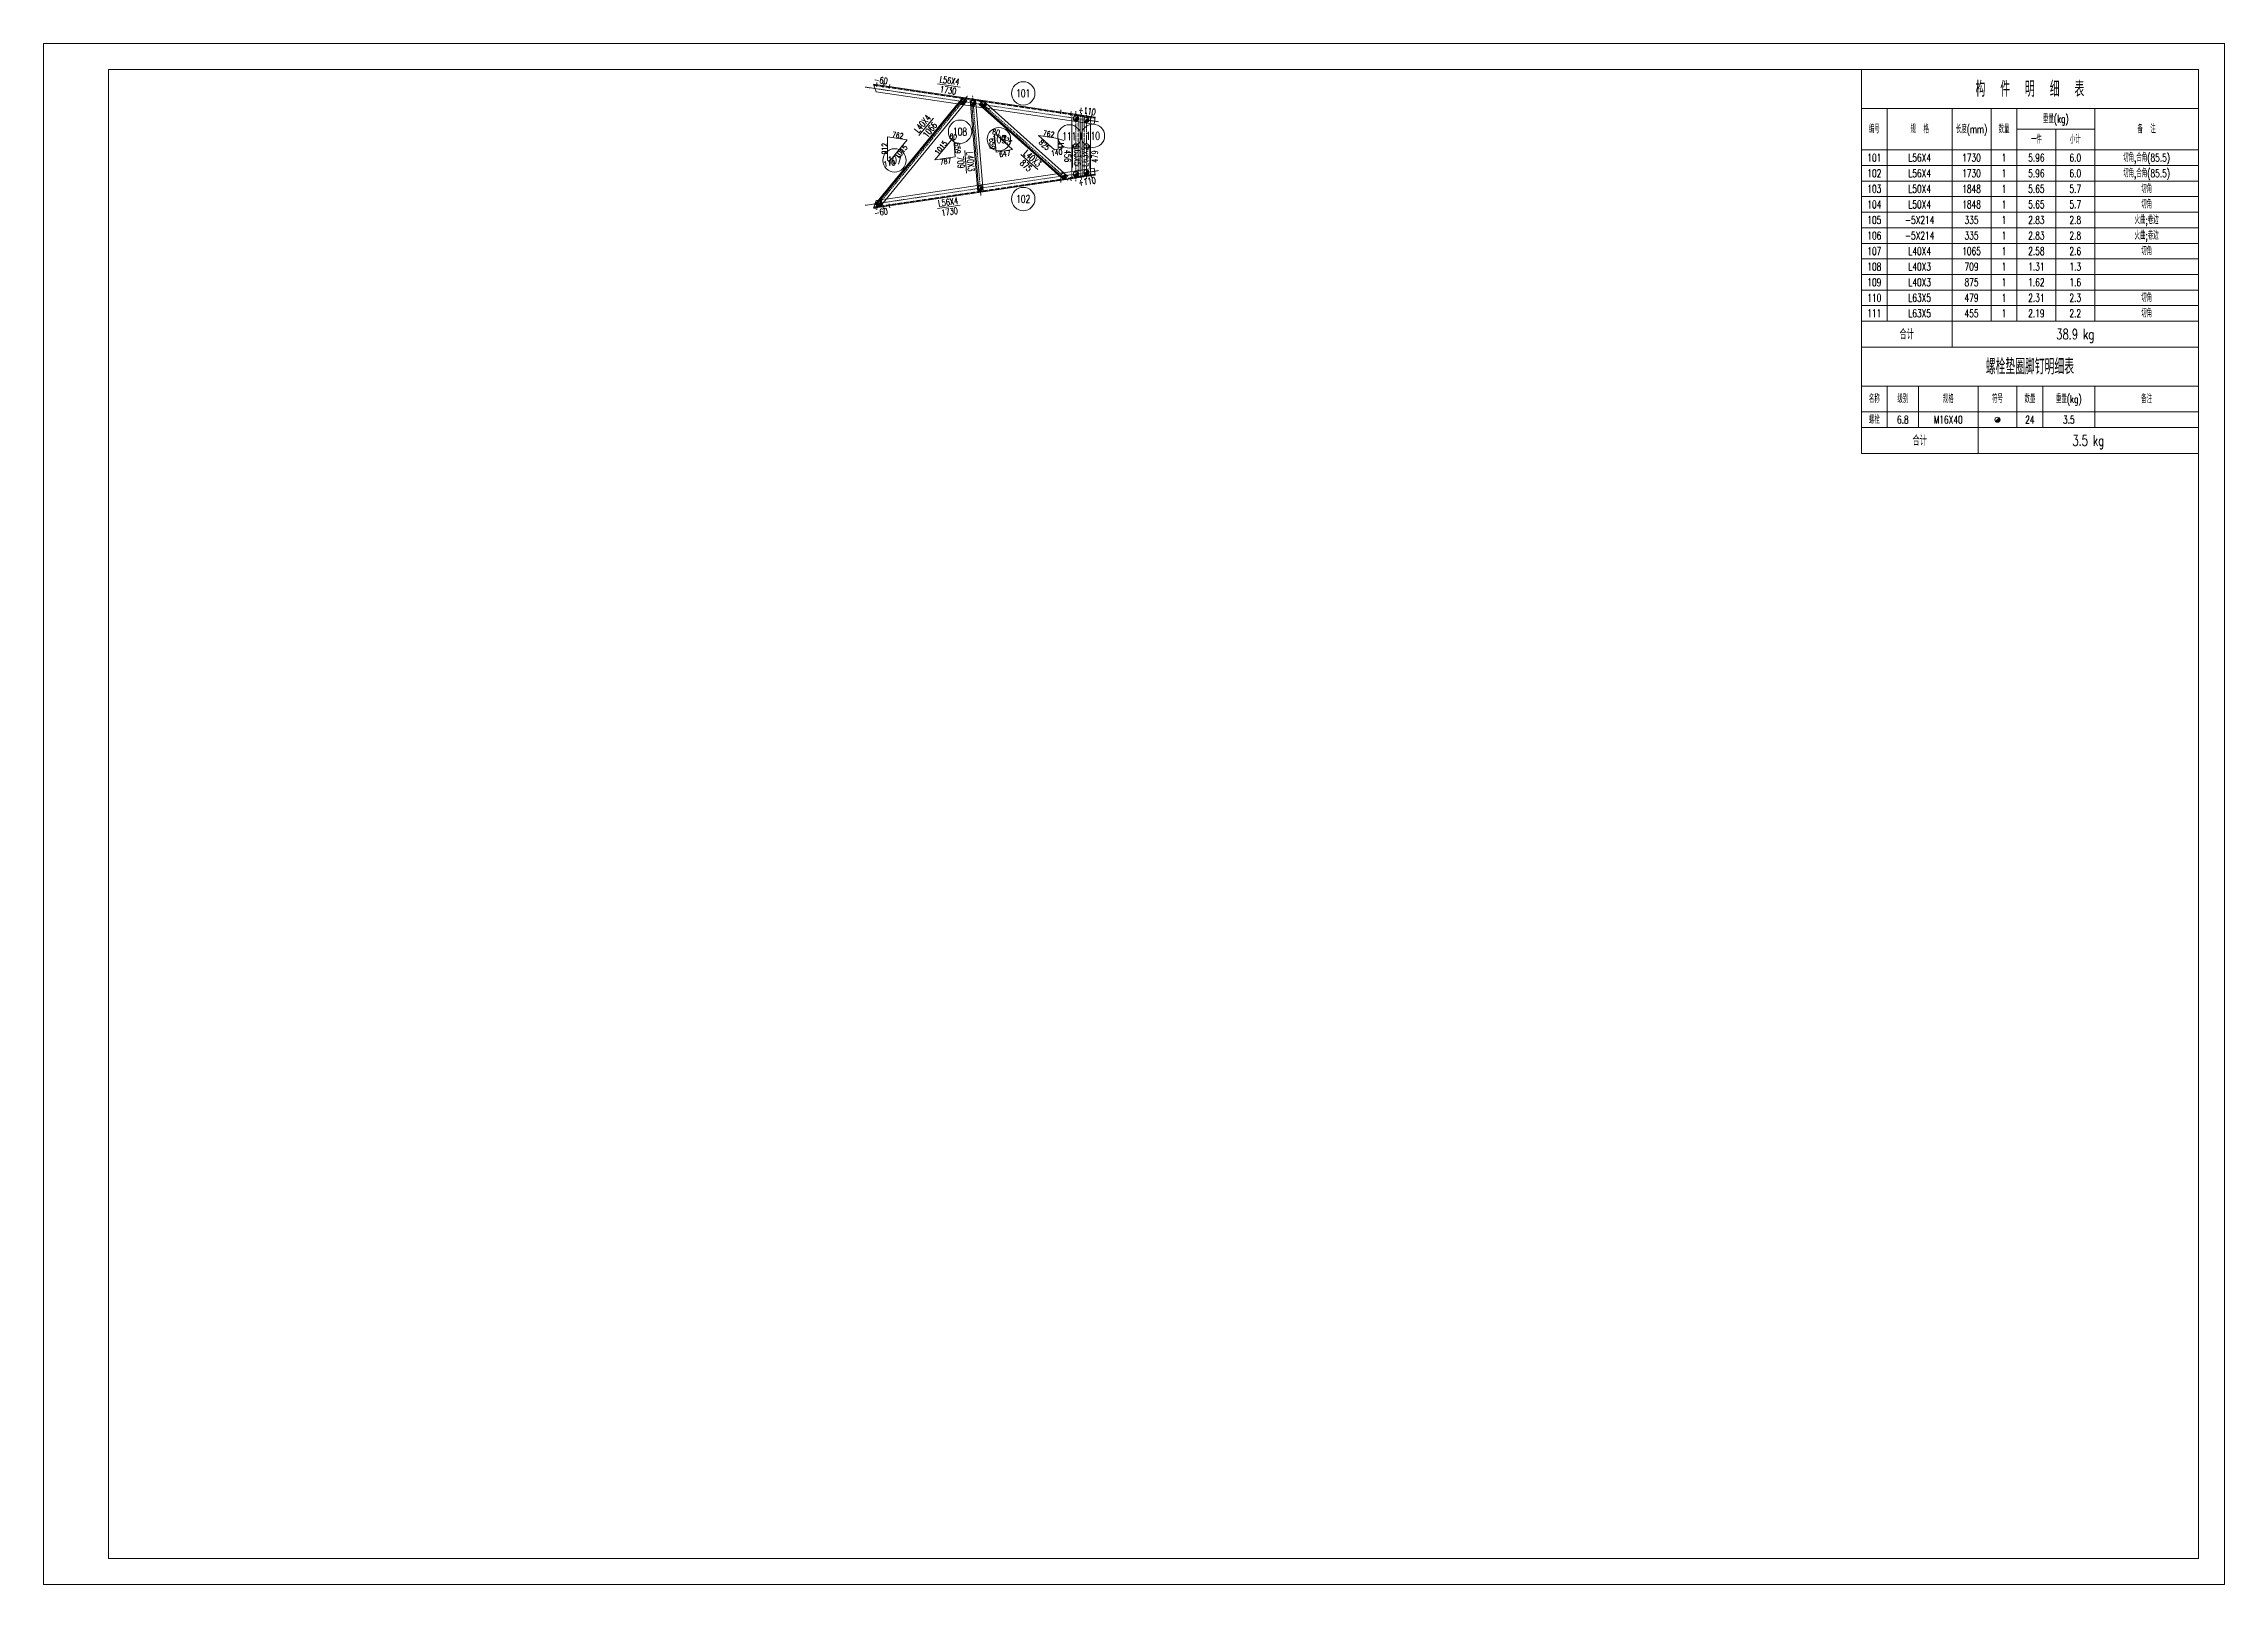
# Model space of a CAD drawing. Extents: x -62666 to 126696, y -48828 to 60042.
# Drawn here: x -62666 to -45846, y 36082 to 47962 of the extents above; entities that cross this region are included whole.
import ezdxf
from ezdxf.enums import TextEntityAlignment as Align

# ---------------------------------------------------------------- set-up
doc = ezdxf.new("R2010")
doc.units = 0
doc.header["$MEASUREMENT"] = 0
doc.linetypes.add('Dash', pattern=[2.75, 2, -0.75])
doc.linetypes.add('DashDot', pattern=[15.6, 9, -3, 0.6, -3])
doc.layers.get('0').update_dxf_attribs({"linetype": 'CONTINUOUS', "lineweight": 25})
doc.styles.get("Standard").update_dxf_attribs({"font": 'simplex.shx', "width": 0.7, "height": 3, "bigfont": 'gbhzfs.shx'})

msp = doc.modelspace()

# ---------------------------------------------------------------- texts
at = {"color": 7, "linetype": 'Continuous', "lineweight": 13, "width": 0.7}
for s, rotation, p in [('-60', 351.550186429, (-56208.39833, 47679.23805)), ('L56X4', 351.550186429, (-55679.00402, 47676.41661)), ('1730', 351.550186429, (-55690.02475, 47602.23074)), ('+110', 351.550186429, (-54618.65752, 47443.0731)), ('L40X4', 50.549213803, (-55888.11329, 47344.40597)), ('1066', 50.549213803, (-55830.20049, 47296.74983)), ('L40X3', 274.737979592, (-55517.31679, 47052.64248)), ('L40X3', 318.230909217, (-55039.72082, 47076.72901)), ('456', 270, (-54768.55083, 47095.20125)), ('L63X5', 270, (-54693.55083, 47095.20125)), ('L63X5', 90, (-54634.55082, 47091.23976)), ('479', 90, (-54559.55082, 47091.23976)), ('709', 274.737979592, (-55592.06051, 47046.44755)), ('875', 318.230909217, (-55089.68058, 47020.79135)), ('+110', 8.449813571, (-54618.65752, 46899.03457)), ('L56X4', 8.449813571, (-55690.02475, 46739.87693)), ('-60', 8.449813571, (-56208.39833, 46662.86961)), ('1730', 8.449813571, (-55679.00402, 46665.69106))]:
    msp.add_text(s, height=50, rotation=rotation, dxfattribs=at).set_placement(p, align=Align.MIDDLE_CENTER)
for s, p in [('101', (-55110.68406, 47578.34132)), ('108', (-55598.11761, 47282.9683)), ('111', (-54755.05083, 47246.90642)), ('110', (-54573.05082, 47250.8679)), ('109', (-55298.22093, 47225.14611)), ('107', (-56103.27321, 47061.69292)), ('102', (-55110.68406, 46763.76634))]:
    msp.add_text(s, height=60, dxfattribs=at).set_placement(p, align=Align.MIDDLE_CENTER)
at = {"color": 3, "linetype": 'Continuous', "lineweight": 13, "width": 0.7}
for s, height, p in [('构  件  明  细  表', 120, (-47346.47025, 47611.84325)), ('编号', 60, (-48546.47025, 47301.84325)), ('规  格', 60, (-48196.47025, 47301.84325)), ('长度(mm)', 60, (-47796.47025, 47301.84325)), ('数量', 60, (-47546.47025, 47301.84325)), ('重量(kg)', 60, (-47146.47025, 47381.84325)), ('备  注', 60, (-46446.47025, 47301.84325)), ('101', 60, (-48546.47025, 47081.84325)), ('L56X4', 60, (-48196.47025, 47081.84325)), ('1730', 60, (-47796.47025, 47081.84325)), ('1', 60, (-47546.47025, 47081.84325)), ('5.96', 60, (-47296.47025, 47081.84325)), ('一件', 60, (-47296.47025, 47221.84325)), ('6.0', 60, (-46996.47025, 47081.84325)), ('小计', 60, (-46996.47025, 47221.84325)), ('切角,合角(85.5)', 60, (-46446.47025, 47081.84325)), ('102', 60, (-48546.47025, 46961.84325)), ('L56X4', 60, (-48196.47025, 46961.84325)), ('1730', 60, (-47796.47025, 46961.84325)), ('1', 60, (-47546.47025, 46961.84325)), ('5.96', 60, (-47296.47025, 46961.84325)), ('6.0', 60, (-46996.47025, 46961.84325)), ('切角,合角(85.5)', 60, (-46446.47025, 46961.84325)), ('103', 60, (-48546.47025, 46841.84325)), ('L50X4', 60, (-48196.47025, 46841.84325)), ('1848', 60, (-47796.47025, 46841.84325)), ('1', 60, (-47546.47025, 46841.84325)), ('5.65', 60, (-47296.47025, 46841.84325)), ('5.7', 60, (-46996.47025, 46841.84325)), ('切角', 60, (-46446.47025, 46841.84325)), ('104', 60, (-48546.47025, 46721.84325)), ('105', 60, (-48546.47025, 46601.84325)), ('-5X214', 60, (-48196.47025, 46601.84325)), ('L50X4', 60, (-48196.47025, 46721.84325)), ('1848', 60, (-47796.47025, 46721.84325)), ('335', 60, (-47796.47025, 46601.84325)), ('1', 60, (-47546.47025, 46721.84325)), ('1', 60, (-47546.47025, 46601.84325)), ('5.65', 60, (-47296.47025, 46721.84325)), ('2.83', 60, (-47296.47025, 46601.84325)), ('5.7', 60, (-46996.47025, 46721.84325)), ('2.8', 60, (-46996.47025, 46601.84325)), ('火曲;卷边', 60, (-46446.47025, 46601.84325)), ('切角', 60, (-46446.47025, 46721.84325)), ('106', 60, (-48546.47025, 46481.84325)), ('-5X214', 60, (-48196.47025, 46481.84325)), ('335', 60, (-47796.47025, 46481.84325)), ('1', 60, (-47546.47025, 46481.84325)), ('2.83', 60, (-47296.47025, 46481.84325)), ('2.8', 60, (-46996.47025, 46481.84325)), ('火曲;卷边', 60, (-46446.47025, 46481.84325)), ('107', 60, (-48546.47025, 46361.84325)), ('108', 60, (-48546.47025, 46241.84325)), ('L40X4', 60, (-48196.47025, 46361.84325)), ('L40X3', 60, (-48196.47025, 46241.84325)), ('1065', 60, (-47796.47025, 46361.84325)), ('709', 60, (-47796.47025, 46241.84325)), ('1', 60, (-47546.47025, 46361.84325)), ('1', 60, (-47546.47025, 46241.84325)), ('2.58', 60, (-47296.47025, 46361.84325)), ('1.31', 60, (-47296.47025, 46241.84325)), ('2.6', 60, (-46996.47025, 46361.84325)), ('1.3', 60, (-46996.47025, 46241.84325)), ('切角', 60, (-46446.47025, 46361.84325)), ('109', 60, (-48546.47025, 46121.84325)), ('L40X3', 60, (-48196.47025, 46121.84325)), ('875', 60, (-47796.47025, 46121.84325)), ('1', 60, (-47546.47025, 46121.84325)), ('1.62', 60, (-47296.47025, 46121.84325)), ('1.6', 60, (-46996.47025, 46121.84325)), ('110', 60, (-48546.47025, 46001.84325)), ('L63X5', 60, (-48196.47025, 46001.84325)), ('479', 60, (-47796.47025, 46001.84325)), ('1', 60, (-47546.47025, 46001.84325)), ('2.31', 60, (-47296.47025, 46001.84325)), ('2.3', 60, (-46996.47025, 46001.84325)), ('切角', 60, (-46446.47025, 46001.84325)), ('111', 60, (-48546.47025, 45881.84325)), ('合计', 80, (-48296.47025, 45721.84325)), ('L63X5', 60, (-48196.47025, 45881.84325)), ('455', 60, (-47796.47025, 45881.84325)), ('1', 60, (-47546.47025, 45881.84325)), ('2.19', 60, (-47296.47025, 45881.84325)), ('38.9 kg', 80, (-46996.47025, 45721.84325)), ('2.2', 60, (-46996.47025, 45881.84325)), ('切角', 60, (-46446.47025, 45881.84325)), ('螺栓垫圈脚钉明细表', 120, (-47346.47025, 45471.84325)), ('名称', 60, (-48546.47025, 45221.84325)), ('级别', 60, (-48326.47025, 45221.84325)), ('规格', 60, (-47976.47025, 45221.84325)), ('符号', 60, (-47596.47025, 45221.84325)), ('数量', 60, (-47346.47025, 45221.84325)), ('重量(kg)', 60, (-47046.47025, 45221.84325)), ('备注', 60, (-46446.47025, 45221.84325)), ('螺栓', 60, (-48546.47025, 45061.84325)), ('6.8', 60, (-48326.47025, 45061.84325)), ('M16X40', 60, (-47976.47025, 45061.84325)), ('24', 60, (-47346.47025, 45061.84325)), ('3.5', 60, (-47046.47025, 45061.84325)), ('合计', 80, (-48196.47025, 44901.84325)), ('3.5 kg', 80, (-46896.47025, 44901.84325))]:
    msp.add_text(s, height=height, dxfattribs=at).set_placement(p, align=Align.MIDDLE_CENTER)
at = {"color": 7, "linetype": 'Continuous', "lineweight": 20, "width": 0.7}
for s, rotation, p in [('762', 351.550186429, (-56078.46551, 47255.62618)), ('80', 351.550186429, (-55651.1252, 47244.86906)), ('80', 351.550186429, (-55319.93572, 47279.96259)), ('762', 351.550186429, (-54914.3566, 47265.97273)), ('912', 90, (-56181.37092, 47151.89069)), ('1015', 50.549213803, (-56052.57945, 47127.05916)), ('1015', 50.549213803, (-55745.59528, 47159.17546)), ('659', 274.737979592, (-55617.38039, 47156.29763)), ('659', 274.737979592, (-55349.8532, 47189.7775)), ('647', 8.449813571, (-55252.96467, 47111.88971)), ('825', 318.230909217, (-55238.03131, 47217.99248)), ('825', 318.230909217, (-54947.71838, 47180.576)), ('140', 8.449813571, (-54852.82584, 47121.83863)), ('417', 90, (-54818.50445, 47189.33531)), ('110', 8.449813571, (-56142.9637, 47038.57364)), ('787', 8.449813571, (-55710.18309, 47053.37169))]:
    msp.add_text(s, height=40, rotation=rotation, dxfattribs=at).set_placement(p, align=Align.MIDDLE_CENTER)

# ---------------------------------------------------------------- blocks, each defined once
blk = doc.blocks.new('M16X40S')
at = {"color": 3, "linetype": 'Continuous', "lineweight": 13}
blk.add_line((-0.707, -0.707), (0.707, 0.707), dxfattribs=at)
blk.add_circle((0, 0), 1, dxfattribs=at)
for radius in [0.9, 0.8, 0.7, 0.6, 0.5, 0.4, 0.3, 0.2, 0.1]:
    blk.add_arc((0, 0), radius, 225, 45, dxfattribs=at)
blk = doc.blocks.new('DefaultBolt')
at = {"color": 3, "linetype": 'Continuous', "lineweight": 13}
for p, q in [((-0.1, -0.1), (0.1, 0.1)), ((0.1, -0.1), (-0.1, 0.1))]:
    blk.add_line(p, q, dxfattribs=at)
blk.add_circle((0, 0), 1, dxfattribs=at)

# ---------------------------------------------------------------- linework, layer by layer
at = {"color": 7, "linetype": 'Continuous', "lineweight": 18}
for p, q in [((-62666.47025, 47961.84325), (-45846.47025, 47961.84325)), ((-62666.47025, 36081.84325), (-62666.47025, 47961.84325)), ((-45846.47025, 36081.84325), (-45846.47025, 47961.84325)), ((-62166.47025, 47761.84325), (-46046.47025, 47761.84325)), ((-62166.47025, 36281.84325), (-62166.47025, 47761.84325)), ((-46046.47025, 36281.84325), (-46046.47025, 47761.84325)), ((-62166.47025, 36281.84325), (-46046.47025, 36281.84325)), ((-62666.47025, 36081.84325), (-45846.47025, 36081.84325))]:
    msp.add_line(p, q, dxfattribs=at)
at = {"color": 2, "linetype": 'DashDot', "lineweight": 0}
for p, q in [((-54529.95557, 47359.63322), (-56329.88968, 47627.02357)), ((-56256.03158, 46688.77844), (-55541.15401, 47557.51353)), ((-55501.5132, 47558.10075), (-55438.02433, 46792.08878)), ((-55458.85961, 47528.17041), (-54761.51016, 46905.34466)), ((-54704.05082, 47440.49605), (-54704.05082, 46901.61162)), ((-54624.05083, 47428.6116), (-54624.05083, 46913.49607)), ((-54529.95557, 46982.47445), (-56329.88968, 46715.08409))]:
    msp.add_line(p, q, dxfattribs=at)
at = {"color": 1, "linetype": 'Dash', "lineweight": 0}
for p, q in [((-54556.10328, 47387.78099), (-56262.77516, 47641.31671)), ((-55616.97277, 47496.85237), (-55570.81352, 47489.99515)), ((-55515.25293, 47481.74131), (-55474.61542, 47475.70438)), ((-55421.26636, 47467.77908), (-55349.23739, 47457.07877)), ((-54735.05082, 47365.83789), (-54735.05082, 47410.49605)), ((-54735.05082, 47410.49605), (-54712.05082, 47410.49605)), ((-54712.05082, 47410.49605), (-54672.05082, 47404.49605)), ((-54687.05082, 47406.74605), (-54687.05082, 46935.36162)), ((-54672.05082, 47404.49605), (-54672.05082, 47356.47889)), ((-54656.05083, 47398.6116), (-54656.05083, 47354.102)), ((-54641.05083, 47398.6116), (-54656.05083, 47398.6116)), ((-54593.05083, 47391.6116), (-54641.05083, 47398.6116)), ((-54641.05083, 47398.6116), (-54641.05083, 46943.49607)), ((-54593.05083, 47344.74299), (-54593.05083, 47391.6116)), ((-54556.10328, 46954.32668), (-56262.77516, 46700.79095)), ((-54851.56587, 46958.96081), (-54800.08106, 46966.60917)), ((-54735.05082, 46931.61162), (-54735.05082, 46976.26977)), ((-54712.05082, 46931.61162), (-54735.05082, 46931.61162)), ((-54672.05082, 46937.61162), (-54712.05082, 46931.61162)), ((-54672.05082, 46985.62878), (-54672.05082, 46937.61162)), ((-54656.05083, 46988.00567), (-54656.05083, 46943.49607)), ((-54656.05083, 46943.49607), (-54641.05083, 46943.49607)), ((-54641.05083, 46943.49607), (-54593.05083, 46950.49607)), ((-54593.05083, 46950.49607), (-54593.05083, 46997.36467)), ((-56227.84509, 46754.50677), (-56168.82855, 46763.27401)), ((-55464.37831, 46867.92407), (-55424.72934, 46873.81414))]:
    msp.add_line(p, q, dxfattribs=at)
at = {"color": 7, "linetype": 'Continuous', "lineweight": 13}
for p, q in [((-55597.9642, 47626.46615), (-55771.06457, 47652.18119)), ((-55914.75572, 47253.01297), (-55803.55806, 47388.14284)), ((-55561.91607, 47136.74602), (-55547.46123, 46962.34402)), ((-55129.9613, 47107.04657), (-54999.4401, 46990.47378)), ((-54731.05083, 47182.70125), (-54731.05083, 47007.70125)), ((-54597.05082, 47178.73976), (-54597.05082, 47003.73976)), ((-55597.9642, 46715.64151), (-55771.06457, 46689.92648))]:
    msp.add_line(p, q, dxfattribs=at)
at = {"color": 7, "linetype": 'Continuous', "lineweight": 0}
for p, q in [((-56246.23517, 46719.56855), (-55569.48251, 47541.97339)), ((-55510.99422, 47527.21208), (-55452.4613, 46820.99508)), ((-55444.47811, 47499.23648), (-54791.87878, 46916.37854))]:
    msp.add_line(p, q, dxfattribs=at)
at = {"color": 1, "linetype": 'Continuous', "lineweight": 0}
for p, q in [((-56157.37092, 47243.08464), (-56157.37092, 47060.69675)), ((-56006.61336, 47220.68876), (-56157.37092, 47243.08464)), ((-56135.60974, 47063.92949), (-56006.61336, 47220.68876)), ((-55662.56499, 47222.30513), (-55791.56137, 47065.54587)), ((-55646.73867, 47219.95404), (-55662.56499, 47222.30513)), ((-55635.85808, 47088.67647), (-55646.73867, 47219.95404)), ((-55331.37551, 47257.39866), (-55320.49492, 47126.12109)), ((-55315.54919, 47255.04757), (-55331.37551, 47257.39866)), ((-55320.49492, 47126.12109), (-55192.48768, 47145.13728)), ((-55192.48768, 47145.13728), (-55315.54919, 47255.04757)), ((-54993.26201, 47253.4312), (-54870.2005, 47143.52091)), ((-54842.50445, 47231.03531), (-54993.26201, 47253.4312)), ((-54870.2005, 47143.52091), (-54842.50445, 47147.63532)), ((-54842.50445, 47147.63532), (-54842.50445, 47231.03531)), ((-56157.37092, 47060.69675), (-56135.60974, 47063.92949)), ((-55791.56137, 47065.54587), (-55635.85808, 47088.67647))]:
    msp.add_line(p, q, dxfattribs=at)
at = {"color": 7, "linetype": 'Continuous', "lineweight": 0}
for points in [[(-54554.92774, 47395.69415), (-56265.8388, 47649.85963)], [(-56265.8388, 47649.85963), (-56244.39327, 47590.05922)], [(-56252.41253, 46724.65187), (-55575.65988, 47547.05671)], [(-56244.39327, 47590.05922), (-55616.97277, 47496.85237)], [(-55544.77305, 47521.6401), (-56215.17155, 46706.95697)], [(-55575.65988, 47547.05671), (-55544.77305, 47521.6401)], [(-55570.81352, 47489.99515), (-55515.25293, 47481.74131)], [(-55479.10357, 47529.85525), (-55518.96689, 47526.55129)], [(-55518.96689, 47526.55129), (-55460.43396, 46820.33428)], [(-55420.57065, 46823.63825), (-55479.10357, 47529.85525)], [(-55474.61542, 47475.70438), (-55421.26636, 47467.77908)], [(-55423.16194, 47523.10322), (-55449.80715, 47493.2698)], [(-55449.80715, 47493.2698), (-54797.20783, 46910.41185)], [(-54770.56262, 46940.24527), (-55423.16194, 47523.10322)], [(-55349.23739, 47457.07877), (-54563.15655, 47340.30203)], [(-54735.05082, 46976.26977), (-54735.05082, 47365.83789)], [(-54672.05082, 47356.47889), (-54672.05082, 46985.62878)], [(-54656.05083, 47354.102), (-54656.05083, 46988.00567)], [(-54593.05083, 46997.36467), (-54593.05083, 47344.74299)], [(-54563.15655, 47340.30203), (-54554.92774, 47395.69415)], [(-54554.92774, 46946.41352), (-56265.8388, 46692.24804)], [(-55424.72934, 46873.81414), (-54851.56587, 46958.96081)], [(-54800.08106, 46966.60917), (-54563.15655, 47001.80564)], [(-54797.20783, 46910.41185), (-54770.56262, 46940.24527)], [(-54563.15655, 47001.80564), (-54554.92774, 46946.41352)], [(-56168.82855, 46763.27401), (-55464.37831, 46867.92407)], [(-55460.43396, 46820.33428), (-55420.57065, 46823.63825)], [(-56265.8388, 46692.24804), (-56244.39327, 46752.04845)], [(-56229.24741, 46705.58941), (-56252.41253, 46724.65187)], [(-56244.39327, 46752.04845), (-56227.84509, 46754.50677)], [(-56215.17155, 46706.95697), (-56229.24741, 46705.58941)]]:
    msp.add_lwpolyline(points, dxfattribs=at)
at = {"color": 3, "linetype": 'Continuous', "lineweight": 20}
for points in [[(-56238.90604, 47661.02323), (-56243.31433, 47631.34888)], [(-56189.44879, 47653.67607), (-56193.85709, 47624.00172)], [(-56139.99155, 47646.32892), (-56144.39984, 47616.65457)], [(-54819.79272, 47450.20594), (-54824.20101, 47420.5316)], [(-54740.66113, 47438.4505), (-54745.06942, 47408.77615)], [(-54661.52954, 47426.69506), (-54665.93783, 47397.02071)], [(-54582.39795, 47414.93961), (-54586.80624, 47385.26526)], [(-54740.66113, 46903.65717), (-54745.06942, 46933.33151)], [(-54661.52954, 46915.41261), (-54665.93783, 46945.08696)], [(-54582.39795, 46927.16805), (-54586.80624, 46956.8424)], [(-54819.79272, 46891.90172), (-54824.20101, 46921.57607)], [(-56238.90604, 46681.08444), (-56243.31433, 46710.75879)], [(-56189.44879, 46688.43159), (-56193.85709, 46718.10594)], [(-56139.99155, 46695.77875), (-56144.39984, 46725.45309)]]:
    msp.add_lwpolyline(points, dxfattribs=at)
at = {"color": 3, "linetype": 'Continuous', "lineweight": 13}
for points in [[(-48646.47025, 47761.84325), (-48646.47025, 47461.84325), (-46046.47025, 47461.84325), (-46046.47025, 47761.84325)], [(-48646.47025, 47461.84325), (-48646.47025, 47141.84325), (-48446.47025, 47141.84325), (-48446.47025, 47461.84325)], [(-48446.47025, 47461.84325), (-48446.47025, 47141.84325), (-47946.47025, 47141.84325), (-47946.47025, 47461.84325)], [(-47946.47025, 47461.84325), (-47946.47025, 47141.84325), (-47646.47025, 47141.84325), (-47646.47025, 47461.84325)], [(-47646.47025, 47461.84325), (-47646.47025, 47141.84325), (-47446.47025, 47141.84325), (-47446.47025, 47461.84325)], [(-47446.47025, 47461.84325), (-47446.47025, 47301.84325), (-46846.47025, 47301.84325), (-46846.47025, 47461.84325)], [(-46846.47025, 47461.84325), (-46846.47025, 47141.84325), (-46046.47025, 47141.84325), (-46046.47025, 47461.84325)], [(-47446.47025, 47301.84325), (-47446.47025, 47141.84325), (-47146.47025, 47141.84325), (-47146.47025, 47301.84325)], [(-47146.47025, 47301.84325), (-47146.47025, 47141.84325), (-46846.47025, 47141.84325), (-46846.47025, 47301.84325)], [(-48646.47025, 47141.84325), (-48646.47025, 47021.84325), (-48446.47025, 47021.84325), (-48446.47025, 47141.84325)], [(-48446.47025, 47141.84325), (-48446.47025, 47021.84325), (-47946.47025, 47021.84325), (-47946.47025, 47141.84325)], [(-47946.47025, 47141.84325), (-47946.47025, 47021.84325), (-47646.47025, 47021.84325), (-47646.47025, 47141.84325)], [(-47646.47025, 47141.84325), (-47646.47025, 47021.84325), (-47446.47025, 47021.84325), (-47446.47025, 47141.84325)], [(-47446.47025, 47141.84325), (-47446.47025, 47021.84325), (-47146.47025, 47021.84325), (-47146.47025, 47141.84325)], [(-47146.47025, 47141.84325), (-47146.47025, 47021.84325), (-46846.47025, 47021.84325), (-46846.47025, 47141.84325)], [(-46846.47025, 47141.84325), (-46846.47025, 47021.84325), (-46046.47025, 47021.84325), (-46046.47025, 47141.84325)], [(-48646.47025, 47021.84325), (-48646.47025, 46901.84325), (-48446.47025, 46901.84325), (-48446.47025, 47021.84325)], [(-48446.47025, 47021.84325), (-48446.47025, 46901.84325), (-47946.47025, 46901.84325), (-47946.47025, 47021.84325)], [(-47946.47025, 47021.84325), (-47946.47025, 46901.84325), (-47646.47025, 46901.84325), (-47646.47025, 47021.84325)], [(-47646.47025, 47021.84325), (-47646.47025, 46901.84325), (-47446.47025, 46901.84325), (-47446.47025, 47021.84325)], [(-47446.47025, 47021.84325), (-47446.47025, 46901.84325), (-47146.47025, 46901.84325), (-47146.47025, 47021.84325)], [(-47146.47025, 47021.84325), (-47146.47025, 46901.84325), (-46846.47025, 46901.84325), (-46846.47025, 47021.84325)], [(-46846.47025, 47021.84325), (-46846.47025, 46901.84325), (-46046.47025, 46901.84325), (-46046.47025, 47021.84325)], [(-48646.47025, 46901.84325), (-48646.47025, 46781.84325), (-48446.47025, 46781.84325), (-48446.47025, 46901.84325)], [(-48646.47025, 46781.84325), (-48646.47025, 46661.84325), (-48446.47025, 46661.84325), (-48446.47025, 46781.84325)], [(-48446.47025, 46901.84325), (-48446.47025, 46781.84325), (-47946.47025, 46781.84325), (-47946.47025, 46901.84325)], [(-48446.47025, 46781.84325), (-48446.47025, 46661.84325), (-47946.47025, 46661.84325), (-47946.47025, 46781.84325)], [(-47946.47025, 46901.84325), (-47946.47025, 46781.84325), (-47646.47025, 46781.84325), (-47646.47025, 46901.84325)], [(-47946.47025, 46781.84325), (-47946.47025, 46661.84325), (-47646.47025, 46661.84325), (-47646.47025, 46781.84325)], [(-47646.47025, 46901.84325), (-47646.47025, 46781.84325), (-47446.47025, 46781.84325), (-47446.47025, 46901.84325)], [(-47646.47025, 46781.84325), (-47646.47025, 46661.84325), (-47446.47025, 46661.84325), (-47446.47025, 46781.84325)], [(-47446.47025, 46901.84325), (-47446.47025, 46781.84325), (-47146.47025, 46781.84325), (-47146.47025, 46901.84325)], [(-47446.47025, 46781.84325), (-47446.47025, 46661.84325), (-47146.47025, 46661.84325), (-47146.47025, 46781.84325)], [(-47146.47025, 46901.84325), (-47146.47025, 46781.84325), (-46846.47025, 46781.84325), (-46846.47025, 46901.84325)], [(-47146.47025, 46781.84325), (-47146.47025, 46661.84325), (-46846.47025, 46661.84325), (-46846.47025, 46781.84325)], [(-46846.47025, 46901.84325), (-46846.47025, 46781.84325), (-46046.47025, 46781.84325), (-46046.47025, 46901.84325)], [(-46846.47025, 46781.84325), (-46846.47025, 46661.84325), (-46046.47025, 46661.84325), (-46046.47025, 46781.84325)], [(-48646.47025, 46661.84325), (-48646.47025, 46541.84325), (-48446.47025, 46541.84325), (-48446.47025, 46661.84325)], [(-48446.47025, 46661.84325), (-48446.47025, 46541.84325), (-47946.47025, 46541.84325), (-47946.47025, 46661.84325)], [(-47946.47025, 46661.84325), (-47946.47025, 46541.84325), (-47646.47025, 46541.84325), (-47646.47025, 46661.84325)], [(-47646.47025, 46661.84325), (-47646.47025, 46541.84325), (-47446.47025, 46541.84325), (-47446.47025, 46661.84325)], [(-47446.47025, 46661.84325), (-47446.47025, 46541.84325), (-47146.47025, 46541.84325), (-47146.47025, 46661.84325)], [(-47146.47025, 46661.84325), (-47146.47025, 46541.84325), (-46846.47025, 46541.84325), (-46846.47025, 46661.84325)], [(-46846.47025, 46661.84325), (-46846.47025, 46541.84325), (-46046.47025, 46541.84325), (-46046.47025, 46661.84325)], [(-48646.47025, 46541.84325), (-48646.47025, 46421.84325), (-48446.47025, 46421.84325), (-48446.47025, 46541.84325)], [(-48446.47025, 46541.84325), (-48446.47025, 46421.84325), (-47946.47025, 46421.84325), (-47946.47025, 46541.84325)], [(-47946.47025, 46541.84325), (-47946.47025, 46421.84325), (-47646.47025, 46421.84325), (-47646.47025, 46541.84325)], [(-47646.47025, 46541.84325), (-47646.47025, 46421.84325), (-47446.47025, 46421.84325), (-47446.47025, 46541.84325)], [(-47446.47025, 46541.84325), (-47446.47025, 46421.84325), (-47146.47025, 46421.84325), (-47146.47025, 46541.84325)], [(-47146.47025, 46541.84325), (-47146.47025, 46421.84325), (-46846.47025, 46421.84325), (-46846.47025, 46541.84325)], [(-46846.47025, 46541.84325), (-46846.47025, 46421.84325), (-46046.47025, 46421.84325), (-46046.47025, 46541.84325)], [(-48646.47025, 46421.84325), (-48646.47025, 46301.84325), (-48446.47025, 46301.84325), (-48446.47025, 46421.84325)], [(-48646.47025, 46301.84325), (-48646.47025, 46181.84325), (-48446.47025, 46181.84325), (-48446.47025, 46301.84325)], [(-48446.47025, 46421.84325), (-48446.47025, 46301.84325), (-47946.47025, 46301.84325), (-47946.47025, 46421.84325)], [(-48446.47025, 46301.84325), (-48446.47025, 46181.84325), (-47946.47025, 46181.84325), (-47946.47025, 46301.84325)], [(-47946.47025, 46421.84325), (-47946.47025, 46301.84325), (-47646.47025, 46301.84325), (-47646.47025, 46421.84325)], [(-47946.47025, 46301.84325), (-47946.47025, 46181.84325), (-47646.47025, 46181.84325), (-47646.47025, 46301.84325)], [(-47646.47025, 46421.84325), (-47646.47025, 46301.84325), (-47446.47025, 46301.84325), (-47446.47025, 46421.84325)], [(-47646.47025, 46301.84325), (-47646.47025, 46181.84325), (-47446.47025, 46181.84325), (-47446.47025, 46301.84325)], [(-47446.47025, 46421.84325), (-47446.47025, 46301.84325), (-47146.47025, 46301.84325), (-47146.47025, 46421.84325)], [(-47446.47025, 46301.84325), (-47446.47025, 46181.84325), (-47146.47025, 46181.84325), (-47146.47025, 46301.84325)], [(-47146.47025, 46421.84325), (-47146.47025, 46301.84325), (-46846.47025, 46301.84325), (-46846.47025, 46421.84325)], [(-47146.47025, 46301.84325), (-47146.47025, 46181.84325), (-46846.47025, 46181.84325), (-46846.47025, 46301.84325)], [(-46846.47025, 46421.84325), (-46846.47025, 46301.84325), (-46046.47025, 46301.84325), (-46046.47025, 46421.84325)], [(-46846.47025, 46301.84325), (-46846.47025, 46181.84325), (-46046.47025, 46181.84325), (-46046.47025, 46301.84325)], [(-48646.47025, 46181.84325), (-48646.47025, 46061.84325), (-48446.47025, 46061.84325), (-48446.47025, 46181.84325)], [(-48446.47025, 46181.84325), (-48446.47025, 46061.84325), (-47946.47025, 46061.84325), (-47946.47025, 46181.84325)], [(-47946.47025, 46181.84325), (-47946.47025, 46061.84325), (-47646.47025, 46061.84325), (-47646.47025, 46181.84325)], [(-47646.47025, 46181.84325), (-47646.47025, 46061.84325), (-47446.47025, 46061.84325), (-47446.47025, 46181.84325)], [(-47446.47025, 46181.84325), (-47446.47025, 46061.84325), (-47146.47025, 46061.84325), (-47146.47025, 46181.84325)], [(-47146.47025, 46181.84325), (-47146.47025, 46061.84325), (-46846.47025, 46061.84325), (-46846.47025, 46181.84325)], [(-46846.47025, 46181.84325), (-46846.47025, 46061.84325), (-46046.47025, 46061.84325), (-46046.47025, 46181.84325)], [(-48646.47025, 46061.84325), (-48646.47025, 45941.84325), (-48446.47025, 45941.84325), (-48446.47025, 46061.84325)], [(-48646.47025, 45941.84325), (-48646.47025, 45821.84325), (-48446.47025, 45821.84325), (-48446.47025, 45941.84325)], [(-48446.47025, 46061.84325), (-48446.47025, 45941.84325), (-47946.47025, 45941.84325), (-47946.47025, 46061.84325)], [(-48446.47025, 45941.84325), (-48446.47025, 45821.84325), (-47946.47025, 45821.84325), (-47946.47025, 45941.84325)], [(-47946.47025, 46061.84325), (-47946.47025, 45941.84325), (-47646.47025, 45941.84325), (-47646.47025, 46061.84325)], [(-47946.47025, 45941.84325), (-47946.47025, 45821.84325), (-47646.47025, 45821.84325), (-47646.47025, 45941.84325)], [(-47646.47025, 46061.84325), (-47646.47025, 45941.84325), (-47446.47025, 45941.84325), (-47446.47025, 46061.84325)], [(-47646.47025, 45941.84325), (-47646.47025, 45821.84325), (-47446.47025, 45821.84325), (-47446.47025, 45941.84325)], [(-47446.47025, 46061.84325), (-47446.47025, 45941.84325), (-47146.47025, 45941.84325), (-47146.47025, 46061.84325)], [(-47446.47025, 45941.84325), (-47446.47025, 45821.84325), (-47146.47025, 45821.84325), (-47146.47025, 45941.84325)], [(-47146.47025, 46061.84325), (-47146.47025, 45941.84325), (-46846.47025, 45941.84325), (-46846.47025, 46061.84325)], [(-47146.47025, 45941.84325), (-47146.47025, 45821.84325), (-46846.47025, 45821.84325), (-46846.47025, 45941.84325)], [(-46846.47025, 46061.84325), (-46846.47025, 45941.84325), (-46046.47025, 45941.84325), (-46046.47025, 46061.84325)], [(-46846.47025, 45941.84325), (-46846.47025, 45821.84325), (-46046.47025, 45821.84325), (-46046.47025, 45941.84325)], [(-48646.47025, 45821.84325), (-48646.47025, 45621.84325), (-47946.47025, 45621.84325), (-47946.47025, 45821.84325)], [(-47946.47025, 45821.84325), (-47946.47025, 45621.84325), (-46046.47025, 45621.84325), (-46046.47025, 45821.84325)], [(-48646.47025, 45621.84325), (-48646.47025, 45321.84325), (-46046.47025, 45321.84325), (-46046.47025, 45621.84325)], [(-48646.47025, 45321.84325), (-48646.47025, 45121.84325), (-48446.47025, 45121.84325), (-48446.47025, 45321.84325)], [(-48446.47025, 45321.84325), (-48446.47025, 45121.84325), (-48206.47025, 45121.84325), (-48206.47025, 45321.84325)], [(-48206.47025, 45321.84325), (-48206.47025, 45121.84325), (-47746.47025, 45121.84325), (-47746.47025, 45321.84325)], [(-47746.47025, 45321.84325), (-47746.47025, 45121.84325), (-47446.47025, 45121.84325), (-47446.47025, 45321.84325)], [(-47446.47025, 45321.84325), (-47446.47025, 45121.84325), (-47246.47025, 45121.84325), (-47246.47025, 45321.84325)], [(-47246.47025, 45321.84325), (-47246.47025, 45121.84325), (-46846.47025, 45121.84325), (-46846.47025, 45321.84325)], [(-46846.47025, 45321.84325), (-46846.47025, 45121.84325), (-46046.47025, 45121.84325), (-46046.47025, 45321.84325)], [(-48646.47025, 45121.84325), (-48646.47025, 45001.84325), (-48446.47025, 45001.84325), (-48446.47025, 45121.84325)], [(-48446.47025, 45121.84325), (-48446.47025, 45001.84325), (-48206.47025, 45001.84325), (-48206.47025, 45121.84325)], [(-48206.47025, 45121.84325), (-48206.47025, 45001.84325), (-47746.47025, 45001.84325), (-47746.47025, 45121.84325)], [(-47746.47025, 45121.84325), (-47746.47025, 45001.84325), (-47446.47025, 45001.84325), (-47446.47025, 45121.84325)], [(-47446.47025, 45121.84325), (-47446.47025, 45001.84325), (-47246.47025, 45001.84325), (-47246.47025, 45121.84325)], [(-47246.47025, 45121.84325), (-47246.47025, 45001.84325), (-46846.47025, 45001.84325), (-46846.47025, 45121.84325)], [(-46846.47025, 45121.84325), (-46846.47025, 45001.84325), (-46046.47025, 45001.84325), (-46046.47025, 45121.84325)], [(-48646.47025, 45001.84325), (-48646.47025, 44801.84325), (-47746.47025, 44801.84325), (-47746.47025, 45001.84325)], [(-47746.47025, 45001.84325), (-47746.47025, 44801.84325), (-46046.47025, 44801.84325), (-46046.47025, 45001.84325)]]:
    msp.add_lwpolyline(points, close=True, dxfattribs=at)
at = {"color": 7, "linetype": 'Continuous', "lineweight": 13}
for centre in [(-55110.68406, 47578.34132), (-55598.11761, 47282.9683), (-55298.22093, 47225.14611), (-54755.05083, 47246.90642), (-54573.05082, 47250.8679), (-56103.27321, 47061.69292), (-55110.68406, 46763.76634)]:
    msp.add_circle(centre, 90, dxfattribs=at)

# ---------------------------------------------------------------- block references
at = {"color": 3, "linetype": 'Continuous', "lineweight": 13}
for name, p, xscale, yscale, zscale in [('M16X40S', (-55576.10184, 47515.04414), 20.00000000000728, 20.00000000000728, 20.00000000000454), ('M16X40S', (-55496.97025, 47503.2887), 20.00000000000728, 20.00000000000728, 20.00000000000454), ('M16X40S', (-55417.83866, 47491.53325), 20.00000000000728, 20.00000000000728, 20.00000000000454), ('M16X40S', (-54704.05082, 47385.49605), 20.00000000000728, 20.00000000000728, 20.00000000000454), ('M16X40S', (-54624.05083, 47373.6116), 20.00000000000728, 20.00000000000728, 20.00000000000454), ('DefaultBolt', (-54704.05082, 47171.05383), 20.00000000000728, 20.00000000000728, 20.00000000000454), ('DefaultBolt', (-54624.05083, 47171.05383), 20.00000000000728, 20.00000000000728, 20.00000000000454), ('M16X40S', (-54802.53111, 46941.98182), 20.00000000000728, 20.00000000000728, 20.00000000000454), ('M16X40S', (-54704.05082, 46956.61162), 20.00000000000728, 20.00000000000728, 20.00000000000454), ('M16X40S', (-54624.05083, 46968.49607), 20.00000000000728, 20.00000000000728, 20.00000000000454), ('M16X40S', (-55442.56728, 46846.90084), 20.00000000000728, 20.00000000000728, 20.00000000000454), ('M16X40S', (-56221.08374, 46731.24783), 20.00000000000728, 20.00000000000728, 20.00000000000454), ('M16X40S', (-47596.47025, 45061.84325), 20, 20, 20)]:
    msp.add_blockref(name, p, dxfattribs=dict(at, xscale=xscale, yscale=yscale, zscale=zscale))

msp.set_redraw_order([(e.dxf.handle, doc.entitydb.next_handle()) for e in msp.query("TEXT MTEXT ATTDEF DIMENSION ARC_DIMENSION")])  # texts and dimensions are drawn at this point

doc.saveas('drawing.dxf')
